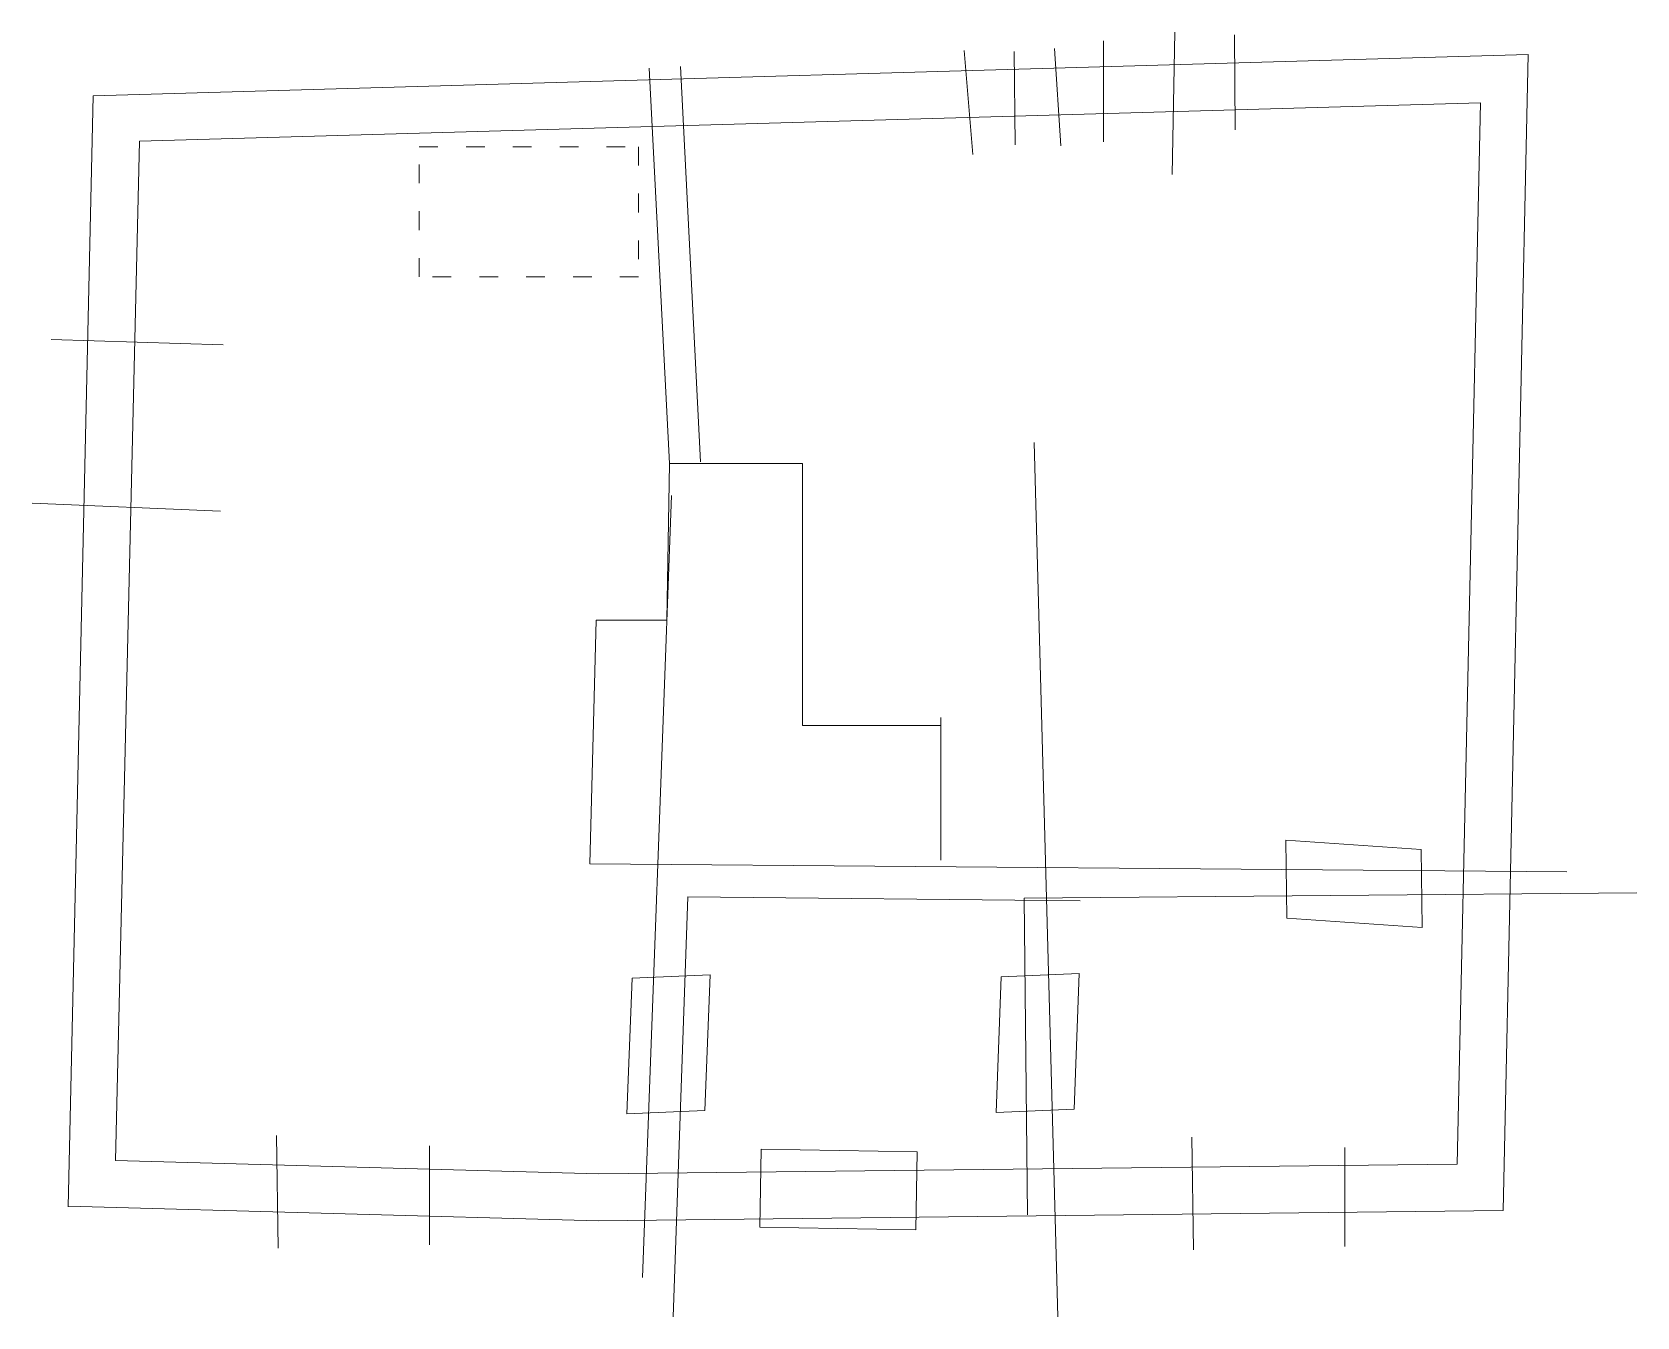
# Model space of a CAD drawing. Header units: centimetres. Extents: x 2280 to 32242, y -4577 to 2534.
# Drawn here: x 4898 to 5926, y 624 to 1447 of the extents above; entities that cross this region are included whole.
import ezdxf

# ---------------------------------------------------------------- set-up
doc = ezdxf.new("R2010")
doc.units = ezdxf.units.CM
doc.linetypes.add('ACAD_ISO03W100', pattern=[30, 12, -18])
doc.layers.get('0').update_dxf_attribs({"lineweight": 15})
doc.layers.add('przerywana', color=7, linetype='ACAD_ISO03W100', lineweight=0)

msp = doc.modelspace()

# ---------------------------------------------------------------- linework, layer by layer
for p, q in [((5584.538, 1441.322), (5584.538, 1376.759)), ((5630.31, 1447.002), (5628.585, 1355.673)), ((5668.661, 1445.211), (5669.084, 1384.326)), ((5495.44, 1435.206), (5500.881, 1368.604)), ((5527.406, 1434.526), (5528.086, 1374.721)), ((5553.252, 1436.565), (5557.332, 1374.041)), ((5306.453, 1170.66), (5293.547, 1423.867)), ((5326.427, 1171.678), (5313.521, 1424.885)), ((4910.382, 1250.067), (5020.533, 1246.573)), ((5555.407, 623.938), (5540.213, 1184.003)), ((5304.846, 1070.163), (5306.453, 1170.66)), ((5306.453, 1170.66), (5391.81, 1170.66)), ((5391.81, 1170.66), (5391.81, 1002.724)), ((4898.143, 1145.243), (5018.784, 1140.002)), ((5289.243, 649.215), (5307.814, 1150.237)), ((5255.478, 914.065), (5259.474, 1070.163)), ((5259.474, 1070.163), (5304.846, 1070.163)), ((5480.475, 1007.868), (5480.475, 916.444)), ((5391.81, 1002.724), (5480.475, 1002.724)), ((5255.478, 914.065), (5881.484, 909.004)), ((5533.74, 892.147), (5926.417, 895.494)), ((5318.226, 893.049), (5308.947, 623.911)), ((5569.775, 890.433), (5318.226, 893.049)), ((5535.937, 689.192), (5533.74, 892.147)), ((5054.664, 740.062), (5055.742, 667.873)), ((5152.788, 733.597), (5152.788, 670.028)), ((5641.251, 738.984), (5642.329, 666.795)), ((5739.375, 732.52), (5739.375, 668.95))]:
    msp.add_line(p, q)
msp.add_lwpolyline([(4921.209, 694.948), (5260.796, 685.52), (5840.761, 692.076), (5856.642, 1432.663), (4937.338, 1406.239), (4921.209, 694.5)])
for points in [[(4951.685, 724.113), (5261.043, 715.525), (5811.211, 721.744), (5826.167, 1401.775), (4966.877, 1377.076)], [(5788.271, 923.363), (5788.851, 873.366), (5702.143, 879.339), (5701.563, 929.336)], [(5519.133, 841.79), (5569.089, 843.885), (5565.747, 757.035), (5515.791, 754.94)], [(5282.565, 840.927), (5332.521, 843.022), (5329.179, 756.173), (5279.223, 754.078)], [(5364.416, 681.403), (5365.319, 731.395), (5465.303, 729.589), (5464.4, 679.597)]]:
    msp.add_lwpolyline(points, close=True)
at = {"layer": 'przerywana'}
msp.add_lwpolyline([(5146.185, 1373.522), (5286.742, 1373.522), (5286.742, 1290.194), (5146.185, 1290.194)], close=True, dxfattribs=at)

doc.saveas('drawing.dxf')
